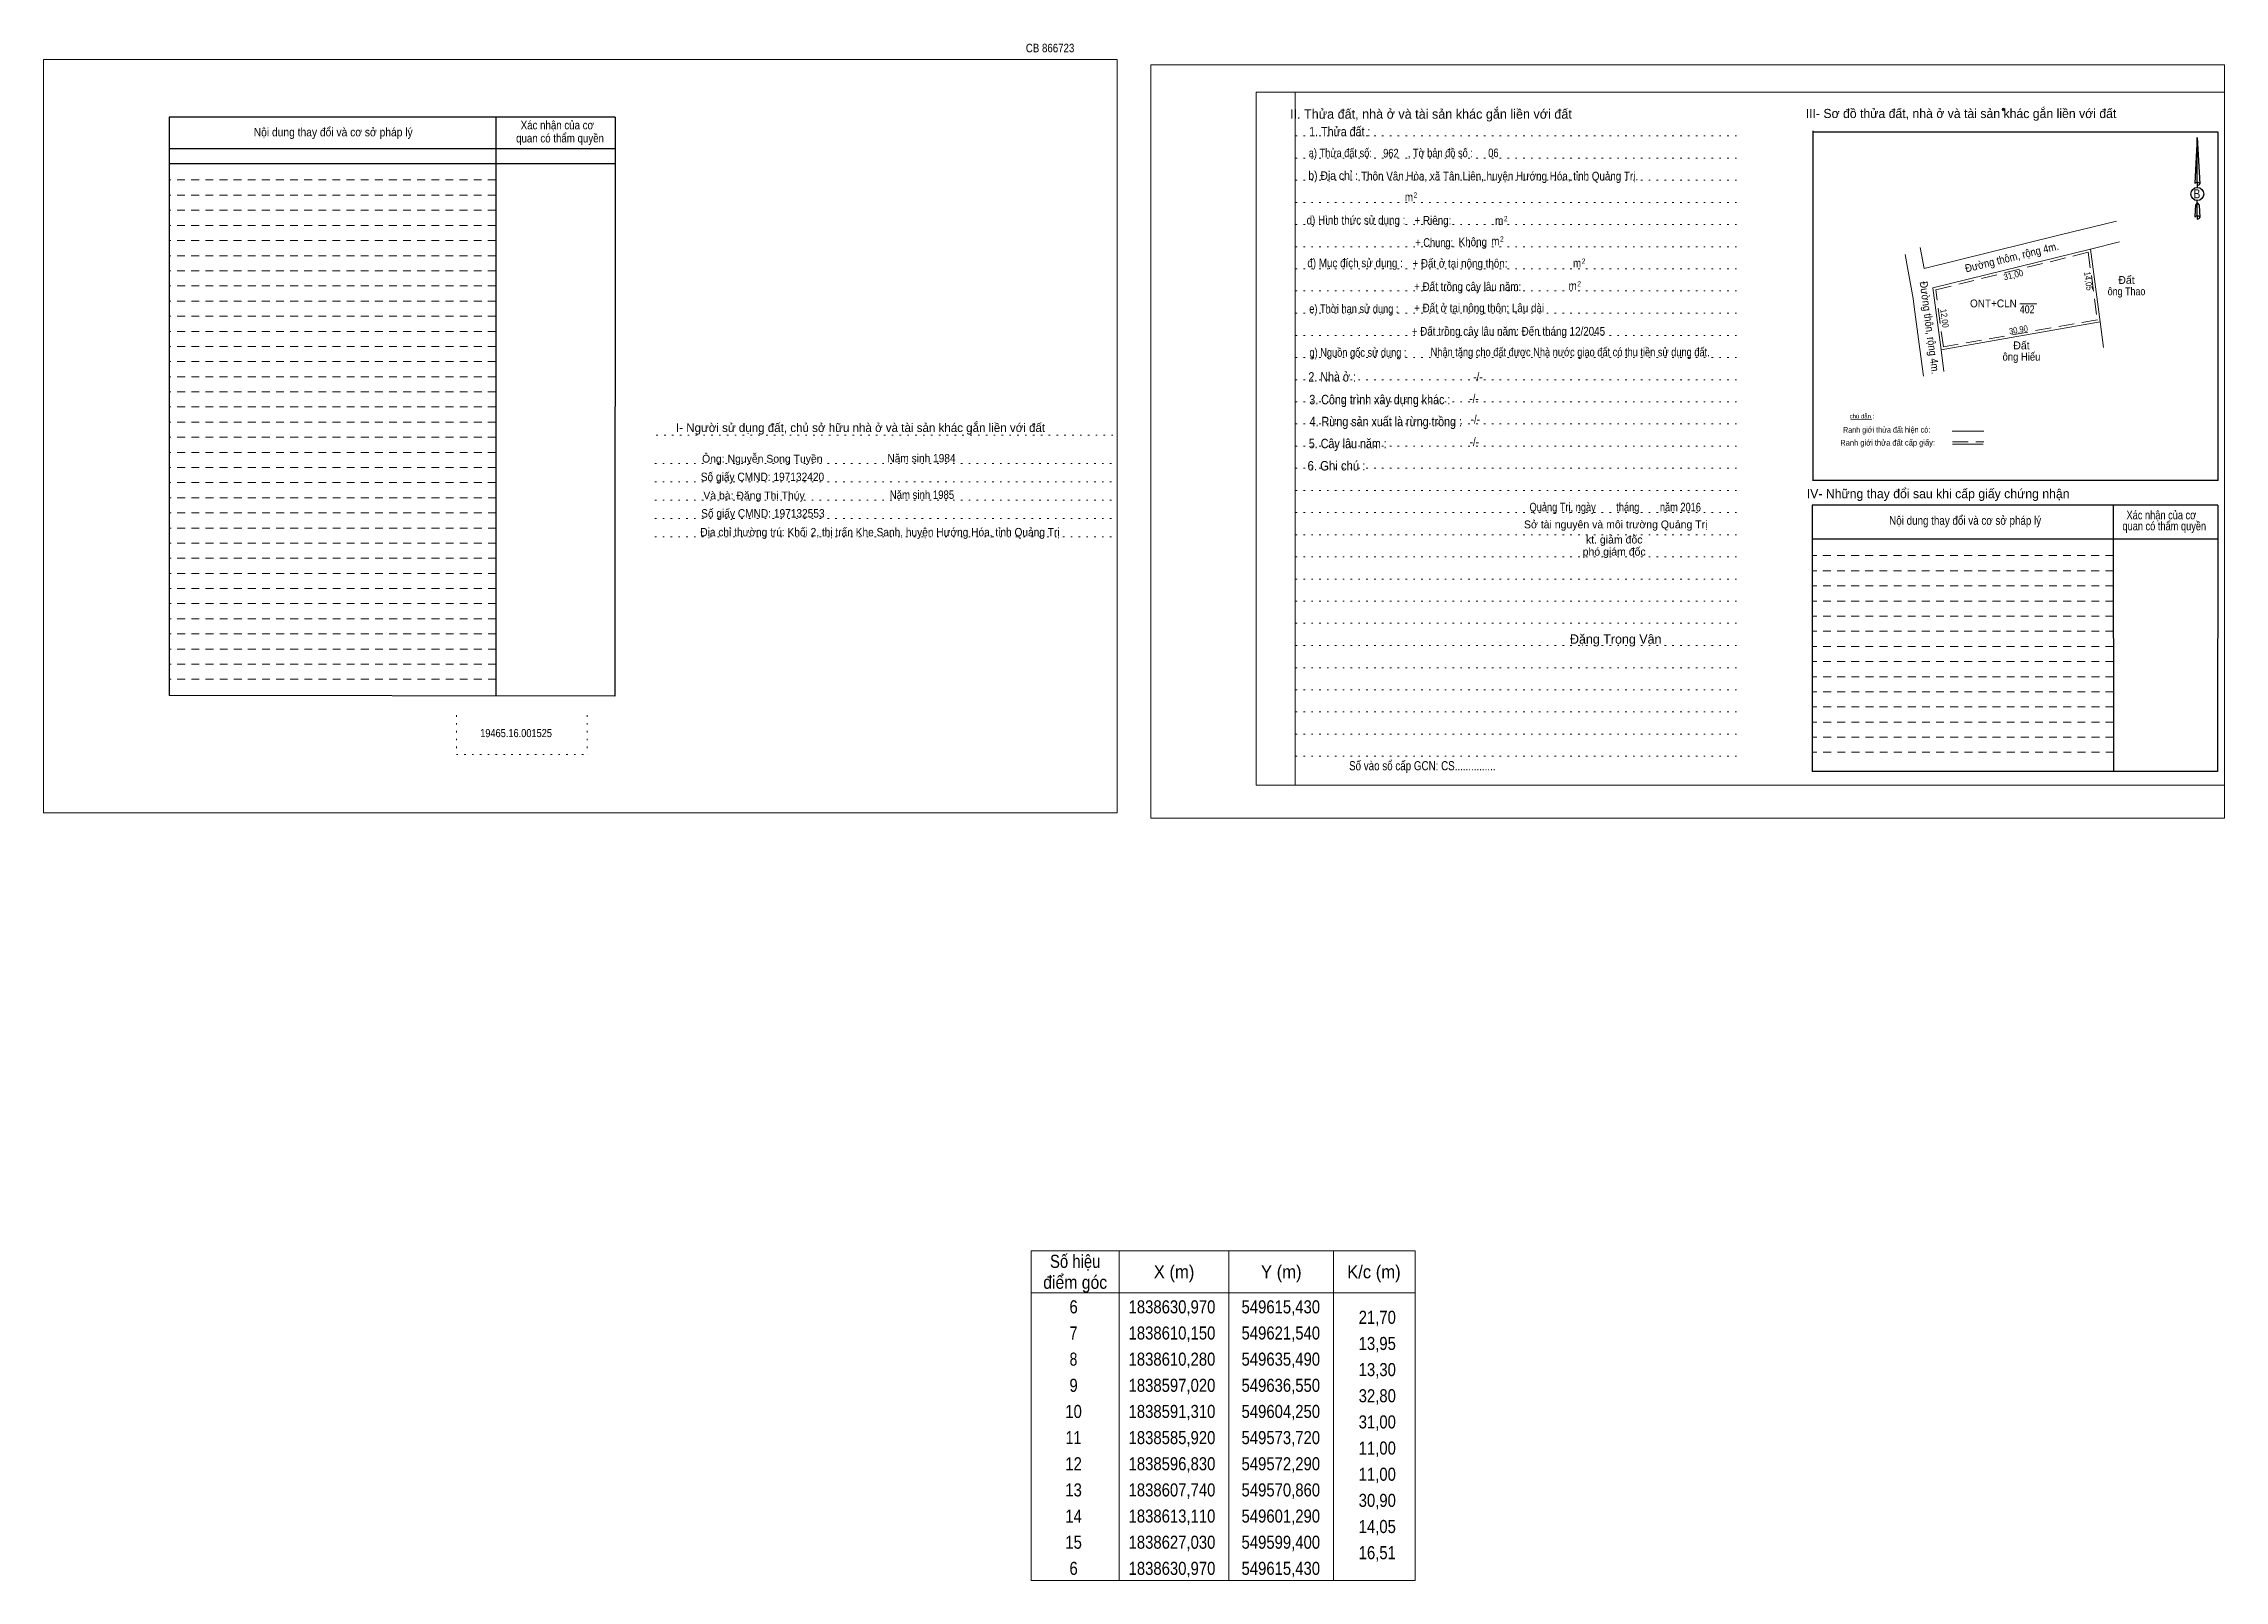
# Model space of a CAD drawing. Header units: metres. Extents: x 548809 to 550232, y 1838395 to 1838727.
# Drawn here: x 549814.8 to 550231.7, y 1838395.4 to 1838689.2 of the extents above; entities that cross this region are included whole.
import ezdxf
from ezdxf.enums import TextEntityAlignment as Align

# ---------------------------------------------------------------- set-up
doc = ezdxf.new("R2010")
doc.units = ezdxf.units.M
doc.header["$PDMODE"] = 32
doc.header["$PDSIZE"] = 0.5
for name, pattern in [('DOTTED', [1.5, 0.3, -1.2]), ('MEDIUM_DASHED', [4.5, 3, -1.5]), ('SHORT_DASHED', [2.7, 1.5, -1.2])]:
    doc.linetypes.add(name, pattern=pattern)
for name, color, linetype, lineweight in [('1', 7, 'DOTTED', 13), ('18', 7, 'Continuous', 25), ('2', 7, 'SHORT_DASHED', 13), ('28', 7, 'Continuous', 13), ('55', 7, 'Continuous', 13), ('6', 7, 'Continuous', 13), ('63', 7, 'Continuous', 13)]:
    doc.layers.add(name, color=color, linetype=linetype, lineweight=lineweight)
doc.layers.add('40', color=7, linetype='Continuous')

msp = doc.modelspace()

# ---------------------------------------------------------------- texts
at = {"layer": '18'}
for s, height, p in [('II. Thửa đất, nhà ở và tài sản khác gắn liền với đất', 1.8, (550079.99, 1838674.83)), ('Sở tài nguyên và môi trường Quảng Trị', 1.5, (550115.32, 1838596.51)), ('kt. giám đốc', 1.5, (550115.03, 1838593.61)), ('phó giám đốc', 1.5, (550115.02, 1838591.3)), ('Đặng Trọng Vân', 1.782, (550115.315, 1838574.45))]:
    msp.add_text(s, height=height, dxfattribs=at).set_placement(p, align=Align.CENTER)
for s, height, width, p in [('1. Thửa đất :', 1.8, 0.85, (550062.575, 1838671.47)), ('a) Thửa đất số:              , Tờ bản đồ số : ', 1.65, 0.8, (550072.57, 1838667.46)), ('962', 1.65, 0.8, (550072.335, 1838667.41)), ('06', 1.65, 0.8, (550091.93, 1838667.47)), ('b) Địa chỉ : ', 1.65, 0.9, (550061.57, 1838663.13)), (' Thôn Vân Hòa, xã Tân Liên, huyện Hướng Hóa, tỉnh Quảng Trị.', 1.65, 0.85, (550092.865, 1838663.03)), (' m', 1.65, 0.85, (550075.525, 1838659.04)), ('2', 1, 0.75, (550077.015, 1838659.74)), ('B', 1.728, 0.85, (550226.415, 1838659.61)), ('d) Hình thức sử dụng :', 1.65, 0.85, (550065.665, 1838654.61)), ('+ Riêng: ', 1.65, 0.85, (550080.635, 1838654.57)), (' m', 1.65, 0.85, (550092.785, 1838654.51)), ('2', 1, 0.75, (550094.295, 1838655.23)), ('       + Chung:', 1.65, 0.8, (550078.905, 1838650.33)), ('Không', 1.65, 0.85, (550088.005, 1838650.45)), (' m', 1.65, 0.85, (550092.045, 1838650.61)), ('2', 1, 0.75, (550093.555, 1838651.33)), ('đ) Mục đích sử dụng :', 1.65, 0.85, (550065.495, 1838646.43)), ('+ Đất ở tại nông thôn:', 1.65, 0.85, (550085.535, 1838646.35)), (' m', 1.65, 0.85, (550107.665, 1838646.39)), ('2', 1, 0.75, (550109.175, 1838647.09)), ('+ Đất trồng cây lâu năm:', 1.65, 0.85, (550087.02, 1838641.91)), (' m', 1.65, 0.85, (550106.825, 1838642.06)), ('2', 1, 0.75, (550108.335, 1838642.76)), ('e) Thời hạn sử dụng :', 1.65, 0.8, (550065.26, 1838637.67)), ('+ Đất ở tại nông thôn: Lâu dài', 1.65, 0.85, (550089.2, 1838637.82)), ('+ Đất trồng cây lâu năm: Đến tháng 12/2045', 1.65, 0.85, (550094.805, 1838633.37)), ('g) Nguồn gốc sử dụng :', 1.65, 0.8, (550066.05, 1838629.31)), ('Nhận tặng cho đất được Nhà nước giao đất có thu tiền sử dụng đất.', 1.65, 0.8, (550106.61, 1838629.39)), ('2. Nhà ở :', 1.8, 0.85, (550061.105, 1838624.57)), ('3. Công trình xây dựng khác :', 1.8, 0.85, (550070.22, 1838620.23)), ('4. Rừng sản xuất là rừng trồng :', 1.8, 0.85, (550071.355, 1838616.03)), ('5. Cây lâu năm :', 1.8, 0.85, (550064.1, 1838611.83)), ('6. Ghi chú :', 1.8, 0.9, (550061.945, 1838607.57)), ('Quảng Trị, ngày        tháng        năm 2016', 1.65, 0.8, (550115.225, 1838599.75)), ('19465.16.001525', 1.55, 0.85, (549905.105, 1838556.59)), ('Số vào sổ cấp GCN: CS...............', 1.75, 0.8, (550078.34, 1838550.25))]:
    msp.add_text(s, height=height, dxfattribs=dict(at, width=width)).set_placement(p, align=Align.CENTER)
at = {"layer": '2'}
for s, width, p in [('Xác nhận của cơ', 0.85, (549912.985, 1838672.79)), ('Xác nhận của cơ', 0.85, (549912.985, 1838672.79)), ('Nội dung thay đổi và cơ sở pháp lý', 0.9, (549870.15, 1838671.45)), ('Nội dung thay đổi và cơ sở pháp lý', 0.9, (549870.15, 1838671.45)), (' quan có thẩm quyền', 0.85, (549913.255, 1838670.29)), (' quan có thẩm quyền', 0.85, (549913.255, 1838670.29))]:
    msp.add_text(s, height=1.63, dxfattribs=dict(at, width=width)).set_placement(p, align=Align.CENTER)
at = {"layer": '28'}
for s, height, p in [('III- Sơ đồ thửa đất, nhà ở và tài sản khác gắn liền với đất', 1.75, (550181.33, 1838674.95)), ('I- Người sử dụng đất, chủ sở hữu nhà ở và tài sản khác gắn liền với đất', 1.653, (549970.955, 1838614.93)), ('Ông: Nguyễn Song Tuyền', 1.49, (549952.175, 1838609.08)), ('Và bà: Đặng Thị Thúy', 1.49, (549950.595, 1838602.04)), ('IV- Những thay đổi sau khi cấp giấy chứng nhận', 1.75, (550176.955, 1838602.27))]:
    msp.add_text(s, height=height, dxfattribs=at).set_placement(p, align=Align.CENTER)
for s, height, width, p in [('-/-', 1.65, 0.85, (550088.985, 1838624.67)), ('-/-', 1.65, 0.85, (550088.225, 1838620.49)), ('-/-', 1.65, 0.85, (550088.485, 1838616.53)), ('-/-', 1.65, 0.85, (550088.285, 1838612.21)), ('Năm sinh 1984', 1.61, 0.9, (549982.61, 1838609.12)), ('Số giấy CMND: 197132420', 1.61, 0.9, (549952.205, 1838605.55)), ('Năm sinh 1985', 1.61, 0.85, (549982.695, 1838602.14)), ('Số giấy CMND: 197132553', 1.61, 0.9, (549952.29, 1838598.57)), ('Xác nhận của cơ', 1.65, 0.8, (550219.625, 1838598.23)), ('Địa chỉ thường trú: Khối 2, thị trấn Khe Sanh, huyện Hướng Hóa, tỉnh Quảng Trị', 1.61, 0.9, (549974.665, 1838594.98)), ('Nội dung thay đổi và cơ sở pháp lý', 1.65, 0.85, (550182.12, 1838597.19)), (' quan có thẩm quyền', 1.65, 0.8, (550219.935, 1838596.13))]:
    msp.add_text(s, height=height, dxfattribs=dict(at, width=width)).set_placement(p, align=Align.CENTER)
at = {"layer": '40', "width": 0.85}
msp.add_text('CB 866723', height=1.63, dxfattribs=at).set_placement((550007.19, 1838687.53), align=Align.CENTER)
at = {"layer": '55', "width": 0.8}
for s, height, p in [('Ranh giới thửa đất hiện có:', 1.128, (550167.099, 1838614.788)), ('Ranh giới thửa đất cấp giấy:', 1.123, (550167.299, 1838612.328))]:
    msp.add_text(s, height=height, rotation=0.135, dxfattribs=at).set_placement(p, align=Align.CENTER)
at = {"layer": '55'}
msp.add_text('chú dẫn :', height=0.8282, rotation=359.974, dxfattribs=at).set_placement((550162.39, 1838617.529), align=Align.CENTER)
at = {"layer": '6'}
for s, height, rotation, width, p in [('Đường thôm, rộng 4m.', 1.5, 13.818, 0.9, (550191.216, 1838647.621)), ('31,00', 1.2, 13.812, 0.95, (550191.477, 1838644.372)), ('14,05', 1.2, 277.732, 0.9, (550205.092, 1838643.711)), ('Đường thôn, rộng 4m.', 1.5, 277.49, 0.9, (550174.578, 1838634.783)), ('12,00', 1.2, 277.475, 0.9, (550177.587, 1838636.593)), ('30,90', 1.2, 10.008, 0.9, (550192.406, 1838633.882))]:
    msp.add_text(s, height=height, rotation=rotation, dxfattribs=dict(at, width=width)).set_placement(p, align=Align.CENTER)
for s, width, p in [('ông Thao', 0.85, (550212.965, 1838641.08)), ('ONT+CLN', 0.95, (550187.515, 1838638.76)), ('402', 0.85, (550193.97, 1838637.63)), ('ông Hiếu', 0.9, (550192.88, 1838628.58))]:
    msp.add_text(s, height=1.5, dxfattribs=dict(at, width=width)).set_placement(p, align=Align.CENTER)
for p in [(550212.96, 1838643.24), (550192.88, 1838630.74)]:
    msp.add_text('Đất', height=1.5, dxfattribs=at).set_placement(p, align=Align.CENTER)
at = {"layer": '63'}
for s, width, p in [('Số hiệu', 0.85, (550011.99, 1838455.12)), ('điểm góc', 0.9, (550011.99, 1838451.12)), ('X (m)', 0.95, (550030.89, 1838453.12)), ('Y (m)', 0.95, (550051.385, 1838453.12)), ('K/c (m)', 0.95, (550069.09, 1838453.12)), (' 6', 0.85, (550011.29, 1838446.42)), ('1838630,970', 0.85, (550030.49, 1838446.42)), ('549615,430', 0.85, (550051.295, 1838446.42)), (' 7', 0.8, (550011.29, 1838441.42)), ('1838610,150', 0.85, (550030.49, 1838441.42)), ('549621,540', 0.85, (550051.295, 1838441.42)), (' 8', 0.8, (550011.29, 1838436.42)), ('1838610,280', 0.85, (550030.49, 1838436.42)), ('549635,490', 0.85, (550051.295, 1838436.42)), (' 9', 0.85, (550011.285, 1838431.42)), ('1838597,020', 0.85, (550030.49, 1838431.42)), ('549636,550', 0.85, (550051.295, 1838431.42)), (' 10', 0.85, (550011.285, 1838426.42)), ('1838591,310', 0.85, (550030.49, 1838426.42)), ('549604,250', 0.85, (550051.295, 1838426.42)), (' 11', 0.8, (550011.285, 1838421.42)), ('1838585,920', 0.85, (550030.49, 1838421.42)), ('549573,720', 0.85, (550051.295, 1838421.42)), (' 12', 0.85, (550011.29, 1838416.42)), ('1838596,830', 0.85, (550030.49, 1838416.42)), ('549572,290', 0.85, (550051.295, 1838416.42)), (' 13', 0.85, (550011.29, 1838411.42)), ('1838607,740', 0.85, (550030.49, 1838411.42)), ('549570,860', 0.85, (550051.295, 1838411.42)), (' 14', 0.85, (550011.285, 1838406.42)), ('1838613,110', 0.85, (550030.49, 1838406.42)), ('549601,290', 0.85, (550051.295, 1838406.42)), (' 15', 0.85, (550011.29, 1838401.42)), ('1838627,030', 0.85, (550030.49, 1838401.42)), ('549599,400', 0.85, (550051.295, 1838401.42)), (' 6', 0.85, (550011.29, 1838396.42)), ('1838630,970', 0.85, (550030.49, 1838396.42)), ('549615,430', 0.85, (550051.295, 1838396.42))]:
    msp.add_text(s, height=2.5, dxfattribs=dict(at, width=width)).set_placement(p, align=Align.CENTER)
at = {"layer": '63', "width": 0.85}
for s, p in [('21,70', (550073.29, 1838444.42)), ('13,95', (550073.29, 1838439.42)), ('13,30', (550073.29, 1838434.42)), ('32,80', (550073.29, 1838429.42)), ('31,00', (550073.29, 1838424.42)), ('11,00', (550073.29, 1838419.42)), ('11,00', (550073.29, 1838414.42)), ('30,90', (550073.29, 1838409.42)), ('14,05', (550073.29, 1838404.42)), ('16,51', (550073.29, 1838399.42))]:
    msp.add_text(s, height=2.5, dxfattribs=at).set_placement(p, align=Align.RIGHT)

# ---------------------------------------------------------------- linework, layer by layer
at = {"layer": '1', "linetype": 'Continuous'}
for p, q in [((550046.57, 1838679.93), (550231.67, 1838679.93)), ((550046.57, 1838679.93), (550046.57, 1838547.43)), ((550231.67, 1838679.93), (550231.67, 1838546.31)), ((550046.57, 1838547.43), (550231.67, 1838547.43))]:
    msp.add_line(p, q, dxfattribs=at)
at = {"layer": '1'}
for p, q in [((550054.07, 1838679.93), (550054.07, 1838547.43)), ((550054.07, 1838679.93), (550054.07, 1838547.43)), ((550054.13, 1838671.53), (550138.67, 1838671.53)), ((550054.13, 1838667.29), (550138.67, 1838667.29)), ((550054.13, 1838663.05), (550138.67, 1838663.05)), ((550054.13, 1838658.83), (550138.67, 1838658.83)), ((550054.13, 1838654.59), (550138.67, 1838654.59)), ((550054.13, 1838650.35), (550138.67, 1838650.35)), ((550054.13, 1838646.11), (550138.67, 1838646.11)), ((550054.13, 1838641.89), (550138.67, 1838641.89)), ((550054.13, 1838637.63), (550138.67, 1838637.63)), ((550054.13, 1838633.41), (550138.67, 1838633.41)), ((550054.13, 1838629.17), (550138.67, 1838629.17)), ((550054.13, 1838624.93), (550138.67, 1838624.93)), ((550054.13, 1838620.69), (550138.67, 1838620.69)), ((550054.13, 1838616.47), (550138.67, 1838616.47)), ((549931.91, 1838614.31), (550019.97, 1838614.31)), ((550054.13, 1838612.23), (550138.67, 1838612.23)), ((549931.63, 1838608.91), (550019.67, 1838608.91)), ((550054.13, 1838607.99), (550138.67, 1838607.99)), ((549931.63, 1838605.41), (550019.67, 1838605.41)), ((550054.13, 1838603.75), (550138.67, 1838603.75)), ((549931.63, 1838601.91), (550019.67, 1838601.91)), ((550054.13, 1838599.51), (550138.67, 1838599.51)), ((549931.63, 1838598.41), (550019.67, 1838598.41)), ((550054.13, 1838595.29), (550138.67, 1838595.29)), ((549931.63, 1838594.91), (550019.67, 1838594.91)), ((550054.13, 1838591.05), (550138.67, 1838591.05)), ((550054.13, 1838586.81), (550138.67, 1838586.81)), ((550054.13, 1838582.57), (550138.67, 1838582.57)), ((550054.13, 1838578.35), (550138.67, 1838578.35)), ((550054.13, 1838574.11), (550138.67, 1838574.11)), ((550054.13, 1838569.87), (550138.67, 1838569.87)), ((550054.13, 1838565.63), (550138.67, 1838565.63)), ((549893.69, 1838560.79), (549893.69, 1838553.27)), ((549918.67, 1838560.79), (549918.67, 1838553.27)), ((550054.13, 1838561.41), (550138.67, 1838561.41)), ((550054.13, 1838557.17), (550138.67, 1838557.17)), ((549893.69, 1838553.27), (549918.67, 1838553.27)), ((550054.13, 1838552.93), (550138.67, 1838552.93))]:
    msp.add_line(p, q, dxfattribs=at)
at = {"layer": '1', "linetype": 'Continuous'}
for points in [[(549814.79, 1838542.13), (550019.99, 1838542.13), (550019.99, 1838686.13), (549814.79, 1838686.13)], [(549814.79, 1838686.13), (550019.99, 1838686.13), (550019.99, 1838542.13), (549814.79, 1838542.13)], [(549814.79, 1838542.13), (550019.99, 1838542.13), (550019.99, 1838686.13), (549814.79, 1838686.13)], [(550026.47, 1838541.13), (550231.67, 1838541.13), (550231.67, 1838685.13), (550026.47, 1838685.13)], [(550054.07, 1838679.93), (550231.67, 1838679.93), (550231.67, 1838547.43), (550054.07, 1838547.43)]]:
    msp.add_lwpolyline(points, close=True, dxfattribs=at)
at = {"layer": '18'}
for p, q in [((550226.47, 1838671.23), (550226.95, 1838662.39)), ((550226.47, 1838671.23), (550226.95, 1838662.39)), ((550226.47, 1838671.23), (550226.95, 1838662.39)), ((550226.09, 1838663.77), (550226.01, 1838662.41)), ((550226.47, 1838662.69), (550226.47, 1838662.35)), ((550226.47, 1838662.35), (550226.47, 1838662.09)), ((550226.47, 1838662.09), (550226.47, 1838661.75)), ((550226.47, 1838662.09), (550226.47, 1838661.75)), ((550226.47, 1838662.09), (550226.47, 1838661.75)), ((550226.95, 1838662.39), (550226.95, 1838662.41)), ((550226.47, 1838658.77), (550226.47, 1838659.17)), ((550226.47, 1838658.77), (550226.47, 1838659.17)), ((550226.47, 1838658.77), (550226.47, 1838659.17)), ((550226.47, 1838658.77), (550226.83, 1838658.29)), ((550226.47, 1838658.77), (550226.83, 1838658.29)), ((550226.47, 1838658.77), (550226.83, 1838658.29)), ((550226.83, 1838658.29), (550226.95, 1838655.97)), ((550226.83, 1838658.29), (550226.95, 1838655.97)), ((550226.83, 1838658.29), (550226.95, 1838655.97)), ((550226.47, 1838656.27), (550226.47, 1838655.93)), ((550226.47, 1838655.93), (550226.47, 1838655.67)), ((550226.95, 1838655.97), (550226.95, 1838655.99))]:
    msp.add_line(p, q, dxfattribs=at)
for points in [[(550226.47, 1838662.69), (550226.47, 1838671.23), (550226.09, 1838663.77)], [(550226.47, 1838656.27), (550226.47, 1838658.77), (550226.15, 1838658.29), (550226.09, 1838657.35), (550226.01, 1838655.99)]]:
    msp.add_lwpolyline(points, dxfattribs=at)
for centre, start_param, end_param in [((550226.494, 1838662.368), 1.5707963, 3.074452), ((550226.494, 1838662.368), 0.0671406, 1.5707963), ((550226.494, 1838662.368), 4.712389, 6.2831853), ((550226.494, 1838655.948), 2.4910694, 3.0742784), ((550226.494, 1838655.948), 1.5707963, 2.4910694), ((550226.494, 1838655.948), 0.0671406, 1.5707963), ((550226.494, 1838655.948), 4.712389, 6.2831853)]:
    msp.add_ellipse(centre, major_axis=(0.454, 0), ratio=0.655448, start_param=start_param, end_param=end_param, dxfattribs=at)
msp.add_ellipse((550226.494, 1838660.43), major_axis=(0, 1.258), ratio=0.983453, dxfattribs=at)
at = {"layer": '2', "linetype": 'Continuous', "lineweight": 25}
for p, q in [((549924.05, 1838675.09), (549838.79, 1838675.09)), ((549838.79, 1838675.09), (549838.79, 1838564.57)), ((549901.21, 1838675.09), (549901.25, 1838564.49)), ((549924.05, 1838669.05), (549838.89, 1838669.05)), ((549924.05, 1838666.17), (549838.89, 1838666.17))]:
    msp.add_line(p, q, dxfattribs=at)
at = {"layer": '2'}
for p, q in [((549901.21, 1838663.11), (549838.77, 1838663.11)), ((549901.21, 1838660.21), (549838.77, 1838660.21)), ((549901.21, 1838660.21), (549838.79, 1838660.21)), ((549901.21, 1838657.31), (549838.79, 1838657.31)), ((549901.21, 1838654.43), (549838.79, 1838654.43)), ((549901.21, 1838651.53), (549838.79, 1838651.53)), ((549901.21, 1838648.63), (549838.79, 1838648.63)), ((549901.21, 1838645.75), (549838.79, 1838645.75)), ((549901.23, 1838642.85), (549838.79, 1838642.85)), ((549901.23, 1838639.97), (549838.79, 1838639.97)), ((549901.23, 1838637.07), (549838.79, 1838637.07)), ((549901.23, 1838634.17), (549838.79, 1838634.17)), ((549901.23, 1838631.29), (549838.79, 1838631.29)), ((549901.23, 1838628.39), (549838.79, 1838628.39)), ((549901.23, 1838625.49), (549838.79, 1838625.49)), ((549901.23, 1838622.61), (549838.79, 1838622.61)), ((549901.23, 1838619.71), (549838.79, 1838619.71)), ((549901.23, 1838616.83), (549838.79, 1838616.83)), ((549901.23, 1838613.93), (549838.79, 1838613.93)), ((549901.23, 1838611.03), (549838.79, 1838611.03)), ((549901.23, 1838608.15), (549838.79, 1838608.15)), ((549901.23, 1838605.25), (549838.79, 1838605.25)), ((549901.25, 1838602.35), (549838.79, 1838602.35)), ((549901.25, 1838599.47), (549838.79, 1838599.47)), ((549901.25, 1838596.57), (549838.79, 1838596.57)), ((549901.25, 1838593.67), (549838.79, 1838593.67)), ((549901.25, 1838590.79), (549838.79, 1838590.79)), ((549901.25, 1838587.89), (549838.79, 1838587.89)), ((550210.43, 1838588.39), (550152.87, 1838588.39)), ((549901.25, 1838585.01), (549838.79, 1838585.01)), ((550210.45, 1838585.51), (550152.87, 1838585.51)), ((550210.45, 1838582.61), (550152.87, 1838582.61)), ((549901.25, 1838582.11), (549838.79, 1838582.11)), ((549901.25, 1838579.21), (549838.79, 1838579.21)), ((550210.45, 1838579.71), (550152.87, 1838579.71)), ((549901.25, 1838576.33), (549838.79, 1838576.33)), ((550210.45, 1838576.83), (550152.87, 1838576.83)), ((549901.25, 1838573.43), (549838.79, 1838573.43)), ((549901.25, 1838570.53), (549838.79, 1838570.53)), ((550210.45, 1838573.93), (550152.87, 1838573.93)), ((550210.45, 1838571.03), (550152.87, 1838571.03)), ((549901.25, 1838567.65), (549838.79, 1838567.65)), ((550210.47, 1838568.15), (550152.87, 1838568.15)), ((550210.47, 1838565.25), (550152.87, 1838565.25)), ((550210.47, 1838562.37), (550152.87, 1838562.37)), ((550210.47, 1838559.47), (550152.87, 1838559.47)), ((550210.47, 1838556.57), (550152.87, 1838556.57)), ((550210.49, 1838553.69), (550152.87, 1838553.69))]:
    msp.add_line(p, q, dxfattribs=at)
at = {"layer": '2', "linetype": 'Continuous', "lineweight": 25}
msp.add_lwpolyline([(549924.05, 1838675.09), (549924.01, 1838564.45), (549838.79, 1838564.57)], dxfattribs=at)
at = {"layer": '28', "lineweight": 25}
for p, q in [((550153.01, 1838672.49), (550153.01, 1838605.85)), ((550230.45, 1838605.63), (550152.93, 1838605.63)), ((550210.43, 1838600.93), (550210.49, 1838550.05)), ((550230.39, 1838600.93), (550230.35, 1838550.05)), ((550230.37, 1838594.47), (550152.87, 1838594.47)), ((550230.35, 1838550.05), (550152.87, 1838550.05))]:
    msp.add_line(p, q, dxfattribs=at)
at = {"layer": '28', "linetype": 'SHORT_DASHED'}
msp.add_line((550210.43, 1838591.29), (550152.87, 1838591.29), dxfattribs=at)
at = {"layer": '28', "lineweight": 25}
for points in [[(550230.45, 1838605.63), (550230.45, 1838672.27), (550152.93, 1838672.27)], [(550230.39, 1838600.93), (550152.87, 1838600.93), (550152.87, 1838550.05)]]:
    msp.add_lwpolyline(points, dxfattribs=at)
at = {"layer": '28'}
msp.add_point((550189.41, 1838676.59), dxfattribs=at)
at = {"layer": '55'}
for p, q in [((550160.23, 1838617.33), (550164.27, 1838617.39)), ((550179.61, 1838615.07), (550185.71, 1838615.07)), ((550179.67, 1838612.59), (550185.53, 1838612.59)), ((550179.67, 1838612.59), (550185.53, 1838612.59))]:
    msp.add_line(p, q, dxfattribs=at)
at = {"layer": '55', "linetype": 'MEDIUM_DASHED'}
msp.add_line((550179.67, 1838613.03), (550185.67, 1838613.03), dxfattribs=at)
at = {"layer": '6'}
for p, q in [((550200.28, 1838652.6), (550211.06, 1838655.25)), ((550174.26, 1838646.2), (550173.51, 1838650.23)), ((550174.26, 1838646.2), (550200.28, 1838652.6)), ((550206.06, 1838649.9), (550211.62, 1838651.27)), ((550175.96, 1838642.5), (550177.52, 1838630.61)), ((550172.4, 1838638.88), (550172.19, 1838640.47)), ((550172.4, 1838638.88), (550173.89, 1838627.47)), ((550192.57, 1838639.42), (550195.81, 1838639.42)), ((550207.95, 1838635.98), (550208.59, 1838631.08)), ((550178.06, 1838626.49), (550177.52, 1838630.61)), ((550173.89, 1838627.47), (550174.14, 1838625.59))]:
    msp.add_line(p, q, dxfattribs=at)
for points in [[(550175.96, 1838642.5), (550206.06, 1838649.9), (550207.95, 1838635.98), (550177.52, 1838630.61)], [(550177.52, 1838630.61), (550207.95, 1838635.98), (550206.06, 1838649.9)], [(550170.64, 1838648.87), (550171.1, 1838646.38), (550172.19, 1838640.47)]]:
    msp.add_lwpolyline(points, dxfattribs=at)
at = {"layer": '6', "linetype": 'MEDIUM_DASHED'}
msp.add_lwpolyline([(550205.64, 1838649.28), (550207.39, 1838636.39), (550177.95, 1838631.19), (550176.51, 1838642.12)], close=True, dxfattribs=at)
at = {"layer": '63'}
for p, q in [((550020.39, 1838458.37), (550020.39, 1838395.37)), ((550041.39, 1838458.37), (550041.39, 1838395.37)), ((550061.39, 1838458.37), (550061.39, 1838395.37)), ((550003.59, 1838450.37), (550076.99, 1838450.37))]:
    msp.add_line(p, q, dxfattribs=at)
msp.add_lwpolyline([(550003.59, 1838458.37), (550076.99, 1838458.37), (550076.99, 1838395.37), (550003.59, 1838395.37)], close=True, dxfattribs=at)

msp.set_redraw_order([(e.dxf.handle, doc.entitydb.next_handle()) for e in msp.query("TEXT MTEXT ATTDEF DIMENSION ARC_DIMENSION")])  # texts and dimensions are drawn at this point

doc.saveas('drawing.dxf')
